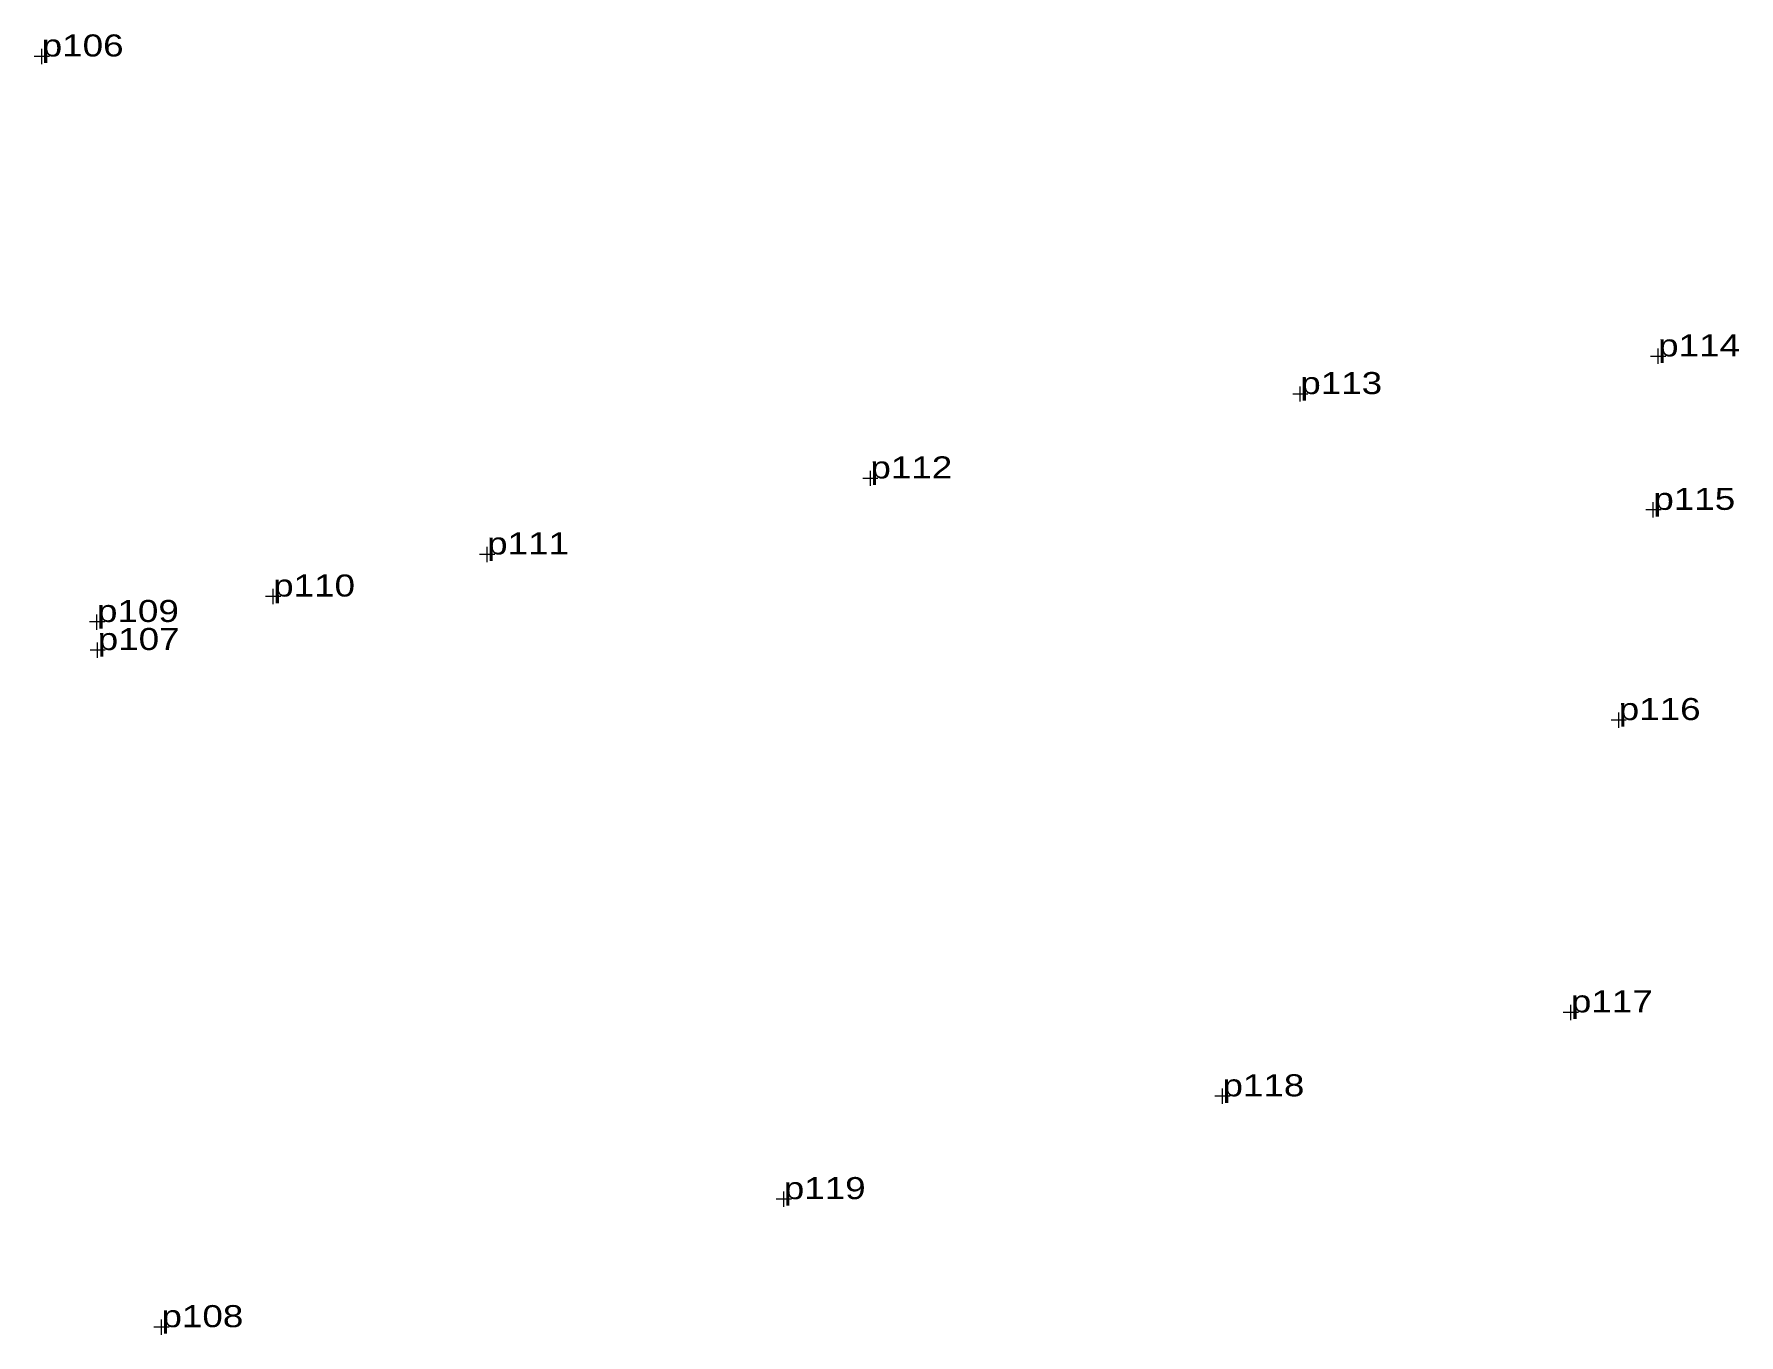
# Model space of a CAD drawing. Header units: metres. Extents: x 533908 to 552455, y 1835699 to 1869012.
# Drawn here: x 535439.5 to 535578.9, y 1836795.5 to 1836901.8 of the extents above; entities that cross this region are included whole.
import ezdxf

# ---------------------------------------------------------------- set-up
doc = ezdxf.new("R2010")
doc.units = ezdxf.units.M
doc.header["$LTSCALE"] = 0.72
doc.layers.add('12', color=7, linetype='Continuous')
doc.layers.add('7', color=7, linetype='Continuous', lineweight=13)

msp = doc.modelspace()

# ---------------------------------------------------------------- texts
at = {"layer": '12', "width": 1.25}
for s, p in [('p106', (535440.14, 1836899.93)), ('p114', (535572.27, 1836875.43)), ('p113', (535543.02, 1836872.35)), ('p112', (535507.88, 1836865.46)), ('p115', (535571.88, 1836862.89)), ('p111', (535476.55, 1836859.25)), ('p110', (535459.06, 1836855.81)), ('p109', (535444.66, 1836853.73)), ('p107', (535444.72, 1836851.44)), ('p116', (535569.05, 1836845.72)), ('p117', (535565.14, 1836821.84)), ('p118', (535536.66, 1836814.98)), ('p119', (535500.8, 1836806.58)), ('p108', (535449.93, 1836796.12))]:
    msp.add_text(s, height=1.8, dxfattribs=at).set_placement(p)

# ---------------------------------------------------------------- linework, layer by layer
at = {"layer": '7'}
for p, q in [((535440.77, 1836899.93), (535439.52, 1836899.93)), ((535440.15, 1836899.3), (535440.15, 1836900.55)), ((535572.27, 1836874.81), (535572.27, 1836876.06)), ((535572.89, 1836875.43), (535571.65, 1836875.43)), ((535543.02, 1836871.73), (535543.02, 1836872.98)), ((535543.65, 1836872.35), (535542.4, 1836872.35)), ((535507.88, 1836864.84), (535507.88, 1836866.09)), ((535508.5, 1836865.46), (535507.25, 1836865.46)), ((535571.88, 1836862.27), (535571.88, 1836863.52)), ((535572.51, 1836862.89), (535571.26, 1836862.89)), ((535477.18, 1836859.25), (535475.93, 1836859.25)), ((535476.55, 1836858.63), (535476.55, 1836859.87)), ((535459.06, 1836855.19), (535459.06, 1836856.43)), ((535459.69, 1836855.81), (535458.44, 1836855.81)), ((535445.29, 1836853.73), (535444.04, 1836853.73)), ((535444.66, 1836853.1), (535444.66, 1836854.35)), ((535444.71, 1836850.81), (535444.71, 1836852.06)), ((535445.34, 1836851.43), (535444.09, 1836851.43)), ((535569.67, 1836845.72), (535568.43, 1836845.72)), ((535569.05, 1836845.09), (535569.05, 1836846.34)), ((535565.76, 1836821.84), (535564.52, 1836821.84)), ((535565.14, 1836821.21), (535565.14, 1836822.46)), ((535537.29, 1836814.98), (535536.04, 1836814.98)), ((535536.66, 1836814.36), (535536.66, 1836815.61)), ((535501.43, 1836806.58), (535500.18, 1836806.58)), ((535500.8, 1836805.96), (535500.8, 1836807.21)), ((535449.93, 1836795.49), (535449.93, 1836796.74)), ((535450.55, 1836796.12), (535449.31, 1836796.12))]:
    msp.add_line(p, q, dxfattribs=at)

msp.set_redraw_order([(e.dxf.handle, doc.entitydb.next_handle()) for e in msp.query("TEXT MTEXT ATTDEF DIMENSION ARC_DIMENSION")])  # texts and dimensions are drawn at this point

doc.saveas('drawing.dxf')
